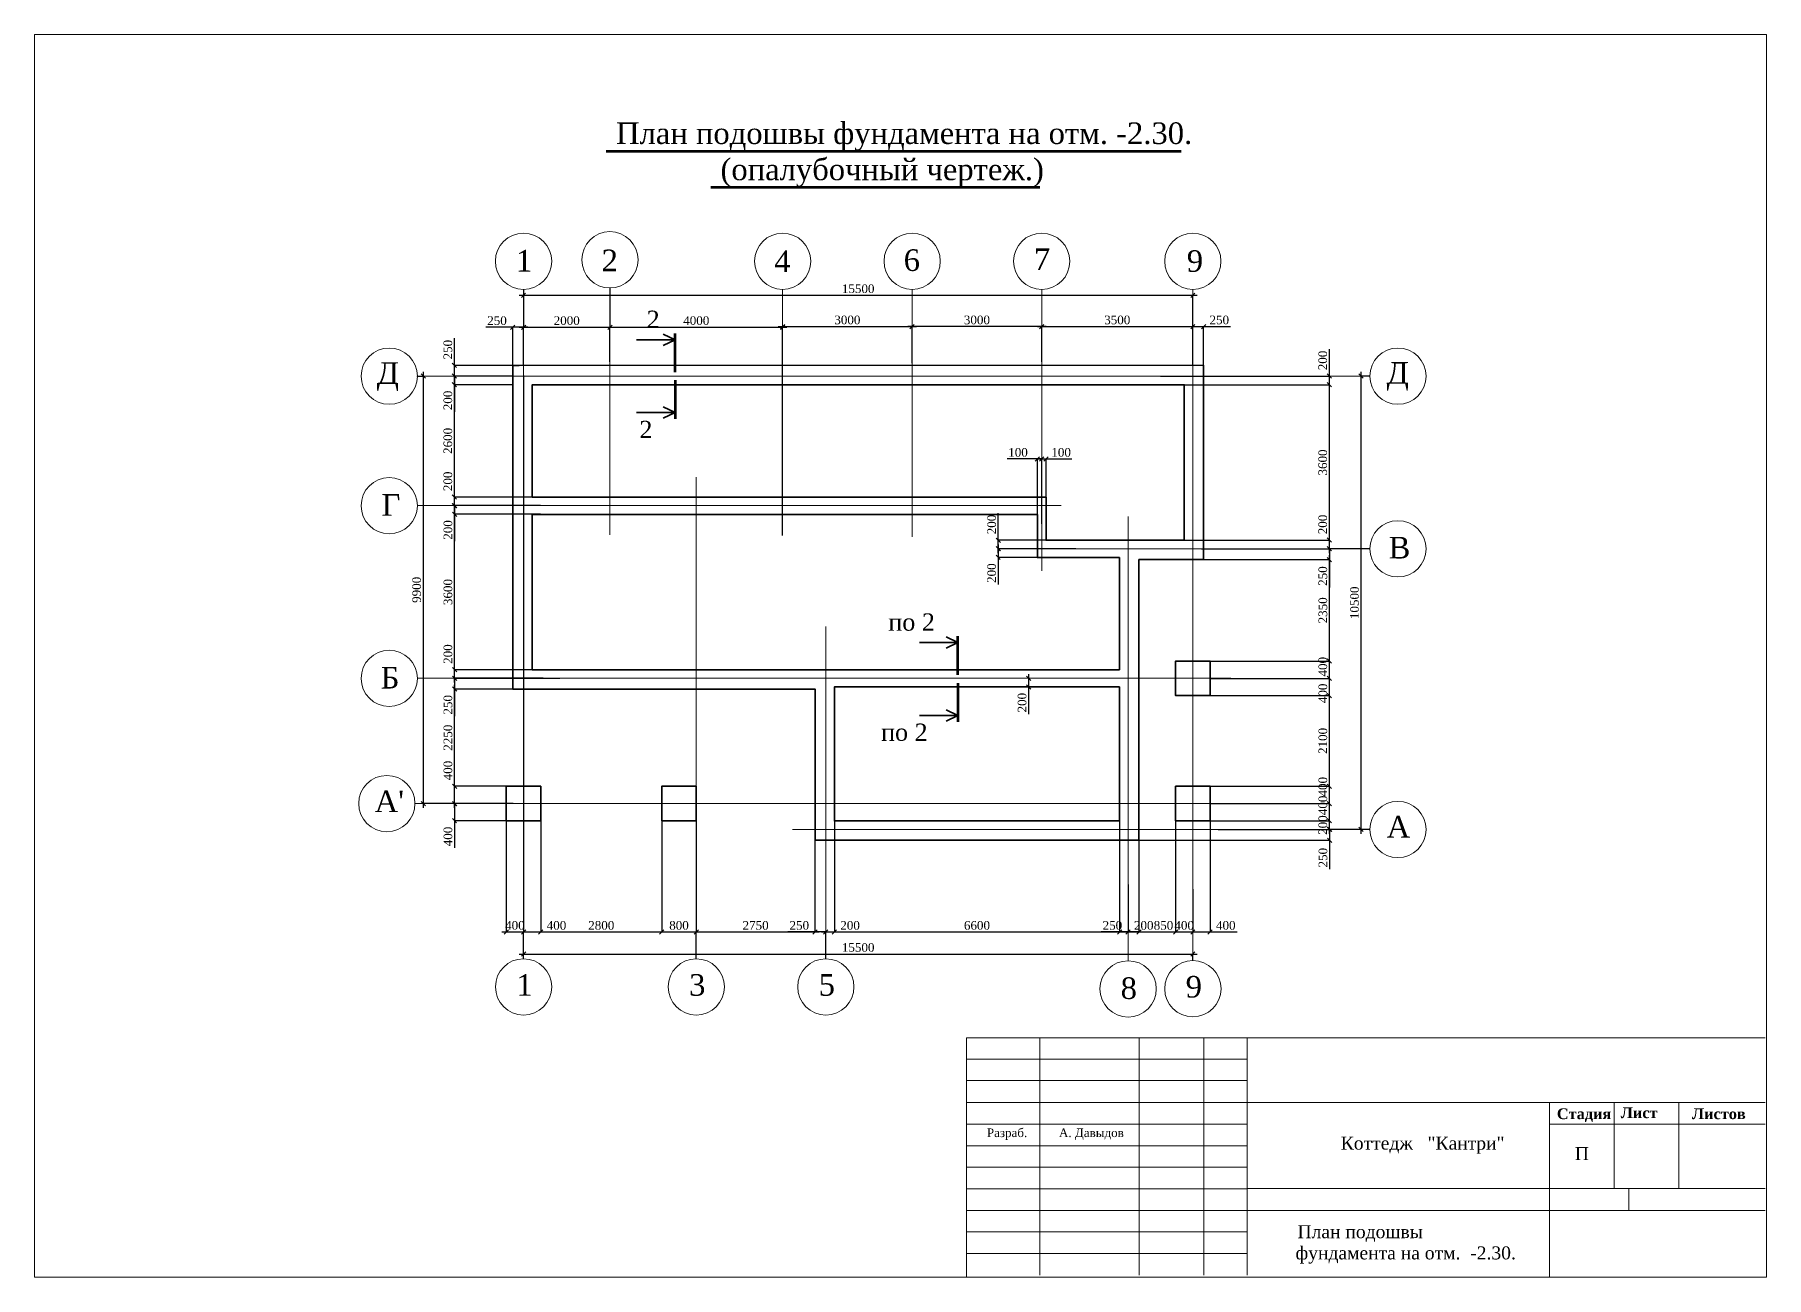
# Model space of a CAD drawing. Extents: x 1526320 to 3332998, y -546296 to 333165.
# Drawn here: x 1843094 to 1883197, y -431272 to -402487 of the extents above; entities that cross this region are included whole.
import ezdxf

# ---------------------------------------------------------------- set-up
doc = ezdxf.new("R2010")
doc.units = 0
doc.header["$LTSCALE"] = 500
doc.header["$MEASUREMENT"] = 0
doc.layers.get('0').update_dxf_attribs({"linetype": 'CONTINUOUS', "lineweight": 0})
doc.layers.add('Для печати', color=250, linetype='CONTINUOUS', lineweight=0)
doc.styles.add('NAKLON', font='TIMESBD.TTF', dxfattribs={"height": 500})
doc.styles.get("Standard").update_dxf_attribs({"font": 'TIMES.TTF', "height": 150})
doc.dimstyles.new('ISO-25', dxfattribs={"dimtxt": 300, "dimasz": 100, "dimexe": 0, "dimexo": 0, "dimgap": 50, "dimtad": 1, "dimdec": 0, "dimrnd": 10, "dimtxsty": 'Standard', "dimblk": 'OBLIQUE', "dimcen": 100, "dimdle": 100, "dimadec": 0, "dimazin": 0, "dimtfac": 1, "dimtdec": 0, "dimtmove": 0, "dimatfit": 3, "dimldrblk": 'OBLIQUE', "dimfxl": 0, "dimarcsym": 0})

msp = doc.modelspace()

# ---------------------------------------------------------------- texts
at = {"layer": 'Для печати', "color": 250, "linetype": 'Continuous', "lineweight": 50, "ltscale": 0.13}
for s, p in [('План подошвы фундамента на отм. -2.30.', (1856557.5, -405020.2)), ('(опалубочный чертеж.)', (1858977.3, -405858.3))]:
    msp.add_text(s, height=500, dxfattribs=at).set_placement(p)
at = {"layer": 'Для печати', "color": 250, "linetype": 'Continuous', "lineweight": 9}
for s, height, p in [('7', 500, (1866235.5, -407940.8)), ('1', 500, (1854239.2, -407974.1)), ('2', 500, (1856224, -407966.6)), ('4', 500, (1860220.9, -407985.5)), ('6', 500, (1863219.2, -407960.3)), ('9', 500, (1869775.2, -407980.7)), ('Д', 500, (1851015.7, -410577.7)), ('Г', 500, (1851126.5, -413630.3)), ('Б', 500, (1851108.4, -417633.3)), ("А'", 500, (1850967.2, -420496.1)), ('Коттедж   "Кантри"', 300, (1873340.7, -428312.2))]:
    msp.add_text(s, height=height, dxfattribs=at).set_placement(p)
at = {"layer": 'Для печати', "color": 250, "linetype": 'Continuous', "lineweight": 50}
for s, p in [('2', (1857266.8, -409280.5)), ('2', (1857098.5, -411832.3)), ('по 2', (1862863.8, -416293)), ('по 2', (1862695.5, -418844.7))]:
    msp.add_text(s, height=400, dxfattribs=at).set_placement(p)
at = {"layer": 'Для печати', "color": 250, "linetype": 'Continuous', "lineweight": 5}
for s, p in [('Д', (1874401.4, -410573.3)), ('В', (1874448.1, -414620.3)), ('А', (1874402.7, -421084.6))]:
    msp.add_text(s, height=500, dxfattribs=at).set_placement(p)
at = {"layer": 'Для печати', "color": 250, "linetype": 'Continuous', "lineweight": 0}
for s, p in [('1', (1854249.9, -424748.1)), ('3', (1858250.1, -424748.1)), ('5', (1861249.7, -424748.1)), ('9', (1869749.4, -424789.7)), ('8', (1868242.8, -424823.6))]:
    msp.add_text(s, height=500, dxfattribs=at).set_placement(p)
at = {"layer": 'Для печати', "color": 250, "linetype": 'Continuous', "lineweight": 15, "ltscale": 0.13, "style": 'NAKLON'}
for s, p in [('Стадия', (1878345.1, -427607)), ('Лист', (1879824.6, -427582.8)), ('Листов', (1881473.9, -427607))]:
    msp.add_text(s, height=250, dxfattribs=at).set_placement(p)
at = {"layer": 'Для печати', "color": 250, "linetype": 'Continuous', "lineweight": 15}
for s, height, p in [('Разраб.', 200, (1865144.4, -428022.3)), ('А. Давыдов', 200, (1866814.8, -428022.3)), ('П', 300, (1878761.2, -428555.7)), ('План подошвы ', 300, (1872338.3, -430363.9)), ('фундамента на отм.  -2.30.', 300, (1872293.3, -430855.2))]:
    msp.add_text(s, height=height, dxfattribs=at).set_placement(p)

# ---------------------------------------------------------------- blocks, each defined once
blk = doc.blocks.new('_Oblique')
at = {"color": 0, "linetype": 'ByBlock', "lineweight": -2}
blk.add_line((-0.5, -0.5), (0.5, 0.5), dxfattribs=at)
blk = doc.blocks.new('*D811')
at = {"layer": 'Для печати', "color": 0, "linetype": 'Continuous', "lineweight": -2, "ltscale": 0.13}
for p, q in [((1861165, -421147), (1861165, -423272)), ((1858315, -423272), (1861265, -423272)), ((1858415, -423891), (1858415, -423272))]:
    blk.add_line(p, q, dxfattribs=at)
at = {"layer": 'Для печати', "color": 0, "linetype": 'Continuous', "lineweight": -2, "ltscale": 0.13, "xscale": 100, "yscale": 100, "zscale": 100, "rotation": 180}
blk.add_blockref('_Oblique', (1858415, -423272), dxfattribs=at)
at = {"layer": 'Для печати', "color": 0, "linetype": 'Continuous', "lineweight": -2, "ltscale": 0.13, "xscale": 100, "yscale": 100, "zscale": 100}
blk.add_blockref('_Oblique', (1861165, -423272), dxfattribs=at)
at = {"layer": 'Для печати', "color": 0, "linetype": 'Continuous', "lineweight": 9, "ltscale": 0.13, "insert": (1859790, -423120), "char_height": 200, "attachment_point": 5}
blk.add_mtext('2750', dxfattribs=at)
blk = doc.blocks.new('*D812')
at = {"layer": 'Для печати', "color": 0, "linetype": 'Continuous', "lineweight": -2, "ltscale": 0.13}
for p, q in [((1856416, -408355), (1856416, -409264)), ((1856316, -409264), (1860516, -409264)), ((1860416, -414088), (1860416, -409264))]:
    blk.add_line(p, q, dxfattribs=at)
at = {"layer": 'Для печати', "color": 0, "linetype": 'Continuous', "lineweight": -2, "ltscale": 0.13, "xscale": 100, "yscale": 100, "zscale": 100, "rotation": 180}
blk.add_blockref('_Oblique', (1856416, -409264), dxfattribs=at)
at = {"layer": 'Для печати', "color": 0, "linetype": 'Continuous', "lineweight": -2, "ltscale": 0.13, "xscale": 100, "yscale": 100, "zscale": 100}
blk.add_blockref('_Oblique', (1860416, -409264), dxfattribs=at)
at = {"layer": 'Для печати', "color": 0, "linetype": 'Continuous', "lineweight": 9, "ltscale": 0.13, "insert": (1858416, -409112), "char_height": 200, "attachment_point": 5}
blk.add_mtext('4000', dxfattribs=at)
blk = doc.blocks.new('*D813')
at = {"layer": 'Для печати', "color": 0, "linetype": 'Continuous', "lineweight": -2, "ltscale": 0.13}
for p, q in [((1854316, -423783), (1870015, -423783)), ((1854416, -423891), (1854416, -423783)), ((1869915, -423933), (1869915, -423783))]:
    blk.add_line(p, q, dxfattribs=at)
at = {"layer": 'Для печати', "color": 0, "linetype": 'Continuous', "lineweight": -2, "ltscale": 0.13, "xscale": 100, "yscale": 100, "zscale": 100, "rotation": 180}
blk.add_blockref('_Oblique', (1854416, -423783), dxfattribs=at)
at = {"layer": 'Для печати', "color": 0, "linetype": 'Continuous', "lineweight": -2, "ltscale": 0.13, "xscale": 100, "yscale": 100, "zscale": 100}
blk.add_blockref('_Oblique', (1869915, -423783), dxfattribs=at)
at = {"layer": 'Для печати', "color": 0, "linetype": 'Continuous', "lineweight": 9, "ltscale": 0.13, "insert": (1862165, -423632), "char_height": 200, "attachment_point": 5}
blk.add_mtext('15500', dxfattribs=at)
blk = doc.blocks.new('*D814')
at = {"layer": 'Для печати', "color": 0, "linetype": 'Continuous', "lineweight": -2, "ltscale": 0.13}
for p, q in [((1854315, -408525), (1870015, -408525)), ((1854415, -408390), (1854415, -408525)), ((1869915, -410099), (1869915, -408525))]:
    blk.add_line(p, q, dxfattribs=at)
at = {"layer": 'Для печати', "color": 0, "linetype": 'Continuous', "lineweight": -2, "ltscale": 0.13, "xscale": 100, "yscale": 100, "zscale": 100, "rotation": 180}
blk.add_blockref('_Oblique', (1854415, -408525), dxfattribs=at)
at = {"layer": 'Для печати', "color": 0, "linetype": 'Continuous', "lineweight": -2, "ltscale": 0.13, "xscale": 100, "yscale": 100, "zscale": 100}
blk.add_blockref('_Oblique', (1869915, -408525), dxfattribs=at)
at = {"layer": 'Для печати', "color": 0, "linetype": 'Continuous', "lineweight": 9, "ltscale": 0.13, "insert": (1862165, -408374), "char_height": 200, "attachment_point": 5}
blk.add_mtext('15500', dxfattribs=at)
blk = doc.blocks.new('*D815')
at = {"layer": 'Для печати', "color": 0, "linetype": 'Continuous', "lineweight": -2, "ltscale": 0.13}
for p, q in [((1854416, -408390), (1854416, -409264)), ((1854316, -409264), (1856516, -409264)), ((1856416, -410064), (1856416, -409264))]:
    blk.add_line(p, q, dxfattribs=at)
at = {"layer": 'Для печати', "color": 0, "linetype": 'Continuous', "lineweight": -2, "ltscale": 0.13, "xscale": 100, "yscale": 100, "zscale": 100, "rotation": 180}
blk.add_blockref('_Oblique', (1854416, -409264), dxfattribs=at)
at = {"layer": 'Для печати', "color": 0, "linetype": 'Continuous', "lineweight": -2, "ltscale": 0.13, "xscale": 100, "yscale": 100, "zscale": 100}
blk.add_blockref('_Oblique', (1856416, -409264), dxfattribs=at)
at = {"layer": 'Для печати', "color": 0, "linetype": 'Continuous', "lineweight": 9, "ltscale": 0.13, "insert": (1855416, -409112), "char_height": 200, "attachment_point": 5}
blk.add_mtext('2000', dxfattribs=at)
blk = doc.blocks.new('*D816')
at = {"layer": 'Для печати', "color": 0, "linetype": 'Continuous', "lineweight": -2, "ltscale": 0.13}
for p, q in [((1854165, -409264), (1853539, -409264)), ((1854165, -410147), (1854165, -409264)), ((1854516, -409264), (1854165, -409264)), ((1854416, -410147), (1854416, -409264))]:
    blk.add_line(p, q, dxfattribs=at)
at = {"layer": 'Для печати', "color": 0, "linetype": 'Continuous', "lineweight": -2, "ltscale": 0.13, "xscale": 100, "yscale": 100, "zscale": 100, "rotation": 180}
blk.add_blockref('_Oblique', (1854165, -409264), dxfattribs=at)
at = {"layer": 'Для печати', "color": 0, "linetype": 'Continuous', "lineweight": -2, "ltscale": 0.13, "xscale": 100, "yscale": 100, "zscale": 100}
blk.add_blockref('_Oblique', (1854416, -409264), dxfattribs=at)
at = {"layer": 'Для печати', "color": 0, "linetype": 'Continuous', "lineweight": 9, "ltscale": 0.13, "insert": (1853802, -409113), "char_height": 200, "attachment_point": 5}
blk.add_mtext('250', dxfattribs=at)
blk = doc.blocks.new('*D817')
at = {"layer": 'Для печати', "color": 0, "linetype": 'Continuous', "lineweight": -2, "ltscale": 0.13}
for p, q in [((1852815, -410148), (1852815, -409521)), ((1854165, -410148), (1852815, -410148)), ((1852815, -410497), (1852815, -410148)), ((1853656, -410397), (1852815, -410397))]:
    blk.add_line(p, q, dxfattribs=at)
at = {"layer": 'Для печати', "color": 0, "linetype": 'Continuous', "lineweight": -2, "ltscale": 0.13, "xscale": 100, "yscale": 100, "zscale": 100}
for p, rotation in [((1852815, -410148), 90), ((1852815, -410397), 270)]:
    blk.add_blockref('_Oblique', p, dxfattribs=dict(at, rotation=rotation))
at = {"layer": 'Для печати', "color": 0, "linetype": 'Continuous', "lineweight": 9, "ltscale": 0.13, "insert": (1852664, -409784), "char_height": 200, "attachment_point": 5, "rotation": 90}
blk.add_mtext('250', dxfattribs=at)
blk = doc.blocks.new('*D818')
at = {"layer": 'Для печати', "color": 0, "linetype": 'Continuous', "lineweight": -2, "ltscale": 0.13}
for p, q in [((1854166, -410397), (1852815, -410397)), ((1852815, -410397), (1852815, -410697)), ((1854166, -410597), (1852815, -410597)), ((1852815, -410597), (1852815, -411224))]:
    blk.add_line(p, q, dxfattribs=at)
at = {"layer": 'Для печати', "color": 0, "linetype": 'Continuous', "lineweight": -2, "ltscale": 0.13, "xscale": 100, "yscale": 100, "zscale": 100}
for p, rotation in [((1852815, -410397), 90), ((1852815, -410597), 270)]:
    blk.add_blockref('_Oblique', p, dxfattribs=dict(at, rotation=rotation))
at = {"layer": 'Для печати', "color": 0, "linetype": 'Continuous', "lineweight": 9, "ltscale": 0.13, "insert": (1852664, -410960), "char_height": 200, "attachment_point": 5, "rotation": 90}
blk.add_mtext('200', dxfattribs=at)
blk = doc.blocks.new('*D819')
at = {"layer": 'Для печати', "color": 0, "linetype": 'Continuous', "lineweight": -2, "ltscale": 0.13}
for p, q in [((1852815, -413297), (1852815, -410497)), ((1854166, -410597), (1852815, -410597)), ((1854805, -413197), (1852815, -413197))]:
    blk.add_line(p, q, dxfattribs=at)
at = {"layer": 'Для печати', "color": 0, "linetype": 'Continuous', "lineweight": -2, "ltscale": 0.13, "xscale": 100, "yscale": 100, "zscale": 100}
for p, rotation in [((1852815, -410597), 90), ((1852815, -413197), 270)]:
    blk.add_blockref('_Oblique', p, dxfattribs=dict(at, rotation=rotation))
at = {"layer": 'Для печати', "color": 0, "linetype": 'Continuous', "lineweight": 9, "ltscale": 0.13, "insert": (1852664, -411897), "char_height": 200, "attachment_point": 5, "rotation": 90}
blk.add_mtext('2600', dxfattribs=at)
blk = doc.blocks.new('*D820')
at = {"layer": 'Для печати', "color": 0, "linetype": 'Continuous', "lineweight": -2, "ltscale": 0.13}
for p, q in [((1852815, -413197), (1852815, -412571)), ((1854805, -413197), (1852815, -413197)), ((1852815, -413497), (1852815, -413197)), ((1854805, -413397), (1852815, -413397))]:
    blk.add_line(p, q, dxfattribs=at)
at = {"layer": 'Для печати', "color": 0, "linetype": 'Continuous', "lineweight": -2, "ltscale": 0.13, "xscale": 100, "yscale": 100, "zscale": 100}
for p, rotation in [((1852815, -413197), 90), ((1852815, -413397), 270)]:
    blk.add_blockref('_Oblique', p, dxfattribs=dict(at, rotation=rotation))
at = {"layer": 'Для печати', "color": 0, "linetype": 'Continuous', "lineweight": 9, "ltscale": 0.13, "insert": (1852664, -412834), "char_height": 200, "attachment_point": 5, "rotation": 90}
blk.add_mtext('200', dxfattribs=at)
blk = doc.blocks.new('*D821')
at = {"layer": 'Для печати', "color": 0, "linetype": 'Continuous', "lineweight": -2, "ltscale": 0.13}
for p, q in [((1853667, -413397), (1852818, -413397)), ((1852818, -413397), (1852818, -413697)), ((1854805, -413597), (1852818, -413597)), ((1852818, -413597), (1852818, -414223))]:
    blk.add_line(p, q, dxfattribs=at)
at = {"layer": 'Для печати', "color": 0, "linetype": 'Continuous', "lineweight": -2, "ltscale": 0.13, "xscale": 100, "yscale": 100, "zscale": 100}
for p, rotation in [((1852818, -413397), 90), ((1852818, -413597), 270)]:
    blk.add_blockref('_Oblique', p, dxfattribs=dict(at, rotation=rotation))
at = {"layer": 'Для печати', "color": 0, "linetype": 'Continuous', "lineweight": 9, "ltscale": 0.13, "insert": (1852666, -413960), "char_height": 200, "attachment_point": 5, "rotation": 90}
blk.add_mtext('200', dxfattribs=at)
blk = doc.blocks.new('*D822')
at = {"layer": 'Для печати', "color": 0, "linetype": 'Continuous', "lineweight": -2, "ltscale": 0.13}
for p, q in [((1852818, -417298), (1852818, -413497)), ((1854805, -413597), (1852818, -413597)), ((1854873, -417198), (1852818, -417198))]:
    blk.add_line(p, q, dxfattribs=at)
at = {"layer": 'Для печати', "color": 0, "linetype": 'Continuous', "lineweight": -2, "ltscale": 0.13, "xscale": 100, "yscale": 100, "zscale": 100}
for p, rotation in [((1852818, -413597), 90), ((1852818, -417198), 270)]:
    blk.add_blockref('_Oblique', p, dxfattribs=dict(at, rotation=rotation))
at = {"layer": 'Для печати', "color": 0, "linetype": 'Continuous', "lineweight": 9, "ltscale": 0.13, "insert": (1852666, -415398), "char_height": 200, "attachment_point": 5, "rotation": 90}
blk.add_mtext('3600', dxfattribs=at)
blk = doc.blocks.new('*D823')
at = {"layer": 'Для печати', "color": 0, "linetype": 'Continuous', "lineweight": -2, "ltscale": 0.13}
for p, q in [((1852818, -417198), (1852818, -416572)), ((1854873, -417198), (1852818, -417198)), ((1852818, -417496), (1852818, -417198)), ((1854873, -417396), (1852818, -417396))]:
    blk.add_line(p, q, dxfattribs=at)
at = {"layer": 'Для печати', "color": 0, "linetype": 'Continuous', "lineweight": -2, "ltscale": 0.13, "xscale": 100, "yscale": 100, "zscale": 100}
for p, rotation in [((1852818, -417198), 90), ((1852818, -417396), 270)]:
    blk.add_blockref('_Oblique', p, dxfattribs=dict(at, rotation=rotation))
at = {"layer": 'Для печати', "color": 0, "linetype": 'Continuous', "lineweight": 9, "ltscale": 0.13, "insert": (1852666, -416835), "char_height": 200, "attachment_point": 5, "rotation": 90}
blk.add_mtext('200', dxfattribs=at)
blk = doc.blocks.new('*D824')
at = {"layer": 'Для печати', "color": 0, "linetype": 'Continuous', "lineweight": -2, "ltscale": 0.13}
for p, q in [((1855260, -417397), (1852818, -417397)), ((1852818, -417397), (1852818, -417747)), ((1855260, -417647), (1852818, -417647)), ((1852818, -417647), (1852818, -418273))]:
    blk.add_line(p, q, dxfattribs=at)
at = {"layer": 'Для печати', "color": 0, "linetype": 'Continuous', "lineweight": -2, "ltscale": 0.13, "xscale": 100, "yscale": 100, "zscale": 100}
for p, rotation in [((1852818, -417397), 90), ((1852818, -417647), 270)]:
    blk.add_blockref('_Oblique', p, dxfattribs=dict(at, rotation=rotation))
at = {"layer": 'Для печати', "color": 0, "linetype": 'Continuous', "lineweight": 9, "ltscale": 0.13, "insert": (1852666, -418010), "char_height": 200, "attachment_point": 5, "rotation": 90}
blk.add_mtext('250', dxfattribs=at)
blk = doc.blocks.new('*D825')
at = {"layer": 'Для печати', "color": 0, "linetype": 'Continuous', "lineweight": -2, "ltscale": 0.13}
for p, q in [((1852818, -419997), (1852818, -417547)), ((1855260, -417647), (1852818, -417647)), ((1854178, -419897), (1852818, -419897))]:
    blk.add_line(p, q, dxfattribs=at)
at = {"layer": 'Для печати', "color": 0, "linetype": 'Continuous', "lineweight": -2, "ltscale": 0.13, "xscale": 100, "yscale": 100, "zscale": 100}
for p, rotation in [((1852818, -417647), 90), ((1852818, -419897), 270)]:
    blk.add_blockref('_Oblique', p, dxfattribs=dict(at, rotation=rotation))
at = {"layer": 'Для печати', "color": 0, "linetype": 'Continuous', "lineweight": 9, "ltscale": 0.13, "insert": (1852666, -418772), "char_height": 200, "attachment_point": 5, "rotation": 90}
blk.add_mtext('2250', dxfattribs=at)
blk = doc.blocks.new('*D826')
at = {"layer": 'Для печати', "color": 0, "linetype": 'Continuous', "lineweight": -2, "ltscale": 0.13}
for p, q in [((1852818, -419897), (1852818, -419269)), ((1854178, -419897), (1852818, -419897)), ((1852818, -420397), (1852818, -419897)), ((1854179, -420297), (1852818, -420297))]:
    blk.add_line(p, q, dxfattribs=at)
at = {"layer": 'Для печати', "color": 0, "linetype": 'Continuous', "lineweight": -2, "ltscale": 0.13, "xscale": 100, "yscale": 100, "zscale": 100}
for p, rotation in [((1852818, -419897), 90), ((1852818, -420297), 270)]:
    blk.add_blockref('_Oblique', p, dxfattribs=dict(at, rotation=rotation))
at = {"layer": 'Для печати', "color": 0, "linetype": 'Continuous', "lineweight": 9, "ltscale": 0.13, "insert": (1852666, -419533), "char_height": 200, "attachment_point": 5, "rotation": 90}
blk.add_mtext('400', dxfattribs=at)
blk = doc.blocks.new('*D827')
at = {"layer": 'Для печати', "color": 0, "linetype": 'Continuous', "lineweight": -2, "ltscale": 0.13}
for p, q in [((1854178, -420297), (1852817, -420297)), ((1852817, -420297), (1852817, -420797)), ((1854179, -420697), (1852817, -420697)), ((1852817, -420697), (1852817, -421324))]:
    blk.add_line(p, q, dxfattribs=at)
at = {"layer": 'Для печати', "color": 0, "linetype": 'Continuous', "lineweight": -2, "ltscale": 0.13, "xscale": 100, "yscale": 100, "zscale": 100}
for p, rotation in [((1852817, -420297), 90), ((1852817, -420697), 270)]:
    blk.add_blockref('_Oblique', p, dxfattribs=dict(at, rotation=rotation))
at = {"layer": 'Для печати', "color": 0, "linetype": 'Continuous', "lineweight": 9, "ltscale": 0.13, "insert": (1852666, -421060), "char_height": 200, "attachment_point": 5, "rotation": 90}
blk.add_mtext('400', dxfattribs=at)
blk = doc.blocks.new('*D828')
at = {"layer": 'Для печати', "color": 0, "linetype": 'Continuous', "lineweight": -2, "ltscale": 0.13}
for p, q in [((1857616, -420697), (1857616, -423272)), ((1858415, -420697), (1858415, -423272)), ((1857516, -423272), (1858515, -423272))]:
    blk.add_line(p, q, dxfattribs=at)
at = {"layer": 'Для печати', "color": 0, "linetype": 'Continuous', "lineweight": -2, "ltscale": 0.13, "xscale": 100, "yscale": 100, "zscale": 100, "rotation": 180}
blk.add_blockref('_Oblique', (1857616, -423272), dxfattribs=at)
at = {"layer": 'Для печати', "color": 0, "linetype": 'Continuous', "lineweight": -2, "ltscale": 0.13, "xscale": 100, "yscale": 100, "zscale": 100}
blk.add_blockref('_Oblique', (1858415, -423272), dxfattribs=at)
at = {"layer": 'Для печати', "color": 0, "linetype": 'Continuous', "lineweight": 9, "ltscale": 0.13, "insert": (1858016, -423120), "char_height": 200, "attachment_point": 5}
blk.add_mtext('800', dxfattribs=at)
blk = doc.blocks.new('*D829')
at = {"layer": 'Для печати', "color": 0, "linetype": 'Continuous', "lineweight": -2, "ltscale": 0.13}
for p, q in [((1854815, -420697), (1854815, -423272)), ((1857616, -420697), (1857616, -423272)), ((1854715, -423272), (1857716, -423272))]:
    blk.add_line(p, q, dxfattribs=at)
at = {"layer": 'Для печати', "color": 0, "linetype": 'Continuous', "lineweight": -2, "ltscale": 0.13, "xscale": 100, "yscale": 100, "zscale": 100, "rotation": 180}
blk.add_blockref('_Oblique', (1854815, -423272), dxfattribs=at)
at = {"layer": 'Для печати', "color": 0, "linetype": 'Continuous', "lineweight": -2, "ltscale": 0.13, "xscale": 100, "yscale": 100, "zscale": 100}
blk.add_blockref('_Oblique', (1857616, -423272), dxfattribs=at)
at = {"layer": 'Для печати', "color": 0, "linetype": 'Continuous', "lineweight": 9, "ltscale": 0.13, "insert": (1856216, -423120), "char_height": 200, "attachment_point": 5}
blk.add_mtext('2800', dxfattribs=at)
blk = doc.blocks.new('*D830')
at = {"layer": 'Для печати', "color": 0, "linetype": 'Continuous', "lineweight": -2, "ltscale": 0.13}
for p, q in [((1854815, -420697), (1854815, -423272)), ((1854316, -423272), (1854815, -423272)), ((1854416, -423891), (1854416, -423272)), ((1854815, -423272), (1855443, -423272))]:
    blk.add_line(p, q, dxfattribs=at)
at = {"layer": 'Для печати', "color": 0, "linetype": 'Continuous', "lineweight": -2, "ltscale": 0.13, "xscale": 100, "yscale": 100, "zscale": 100, "rotation": 180}
blk.add_blockref('_Oblique', (1854416, -423272), dxfattribs=at)
at = {"layer": 'Для печати', "color": 0, "linetype": 'Continuous', "lineweight": -2, "ltscale": 0.13, "xscale": 100, "yscale": 100, "zscale": 100}
blk.add_blockref('_Oblique', (1854815, -423272), dxfattribs=at)
at = {"layer": 'Для печати', "color": 0, "linetype": 'Continuous', "lineweight": 9, "ltscale": 0.13, "insert": (1855179, -423120), "char_height": 200, "attachment_point": 5}
blk.add_mtext('400', dxfattribs=at)
blk = doc.blocks.new('*D831')
at = {"layer": 'Для печати', "color": 0, "linetype": 'Continuous', "lineweight": -2, "ltscale": 0.13}
for p, q in [((1854416, -410381), (1854416, -423272)), ((1854016, -420697), (1854016, -423272)), ((1853916, -423272), (1854516, -423272))]:
    blk.add_line(p, q, dxfattribs=at)
at = {"layer": 'Для печати', "color": 0, "linetype": 'Continuous', "lineweight": -2, "ltscale": 0.13, "xscale": 100, "yscale": 100, "zscale": 100, "rotation": 180}
blk.add_blockref('_Oblique', (1854016, -423272), dxfattribs=at)
at = {"layer": 'Для печати', "color": 0, "linetype": 'Continuous', "lineweight": -2, "ltscale": 0.13, "xscale": 100, "yscale": 100, "zscale": 100}
blk.add_blockref('_Oblique', (1854416, -423272), dxfattribs=at)
at = {"layer": 'Для печати', "color": 0, "linetype": 'Continuous', "lineweight": 9, "ltscale": 0.13, "insert": (1854216, -423120), "char_height": 200, "attachment_point": 5}
blk.add_mtext('400', dxfattribs=at)
blk = doc.blocks.new('*D832')
at = {"layer": 'Для печати', "color": 0, "linetype": 'Continuous', "lineweight": -2, "ltscale": 0.13}
for p, q in [((1851958, -410397), (1852093, -410397)), ((1852093, -410297), (1852093, -420397)), ((1853584, -420297), (1852093, -420297))]:
    blk.add_line(p, q, dxfattribs=at)
at = {"layer": 'Для печати', "color": 0, "linetype": 'Continuous', "lineweight": -2, "ltscale": 0.13, "xscale": 100, "yscale": 100, "zscale": 100}
for p, rotation in [((1852093, -410397), 90), ((1852093, -420297), 270)]:
    blk.add_blockref('_Oblique', p, dxfattribs=dict(at, rotation=rotation))
at = {"layer": 'Для печати', "color": 0, "linetype": 'Continuous', "lineweight": 9, "ltscale": 0.13, "insert": (1851941, -415347), "char_height": 200, "attachment_point": 5, "rotation": 90}
blk.add_mtext('9900', dxfattribs=at)
blk = doc.blocks.new('*D833')
at = {"layer": 'Для печати', "color": 0, "linetype": 'Continuous', "lineweight": -2, "ltscale": 0.13}
for p, q in [((1873076, -410397), (1873076, -409771)), ((1869168, -410397), (1873076, -410397)), ((1869168, -410598), (1873076, -410598)), ((1873076, -410698), (1873076, -410397))]:
    blk.add_line(p, q, dxfattribs=at)
at = {"layer": 'Для печати', "color": 0, "linetype": 'Continuous', "lineweight": -2, "ltscale": 0.13, "xscale": 100, "yscale": 100, "zscale": 100}
for p, rotation in [((1873076, -410397), 90), ((1873076, -410598), 270)]:
    blk.add_blockref('_Oblique', p, dxfattribs=dict(at, rotation=rotation))
at = {"layer": 'Для печати', "color": 0, "linetype": 'Continuous', "lineweight": 9, "ltscale": 0.13, "insert": (1872924, -410034), "char_height": 200, "attachment_point": 5, "rotation": 90}
blk.add_mtext('200', dxfattribs=at)
blk = doc.blocks.new('*D834')
at = {"layer": 'Для печати', "color": 0, "linetype": 'Continuous', "lineweight": -2, "ltscale": 0.13}
for p, q in [((1869168, -410598), (1873076, -410598)), ((1873076, -414296), (1873076, -410498)), ((1869457, -414196), (1873076, -414196))]:
    blk.add_line(p, q, dxfattribs=at)
at = {"layer": 'Для печати', "color": 0, "linetype": 'Continuous', "lineweight": -2, "ltscale": 0.13, "xscale": 100, "yscale": 100, "zscale": 100}
for p, rotation in [((1873076, -410598), 90), ((1873076, -414196), 270)]:
    blk.add_blockref('_Oblique', p, dxfattribs=dict(at, rotation=rotation))
at = {"layer": 'Для печати', "color": 0, "linetype": 'Continuous', "lineweight": 9, "ltscale": 0.13, "insert": (1872924, -412397), "char_height": 200, "attachment_point": 5, "rotation": 90}
blk.add_mtext('3600', dxfattribs=at)
blk = doc.blocks.new('*D835')
at = {"layer": 'Для печати', "color": 0, "linetype": 'Continuous', "lineweight": -2, "ltscale": 0.13}
for p, q in [((1873076, -414196), (1873076, -413570)), ((1869457, -414196), (1873076, -414196)), ((1873076, -414497), (1873076, -414196)), ((1874013, -414397), (1873076, -414397))]:
    blk.add_line(p, q, dxfattribs=at)
at = {"layer": 'Для печати', "color": 0, "linetype": 'Continuous', "lineweight": -2, "ltscale": 0.13, "xscale": 100, "yscale": 100, "zscale": 100}
for p, rotation in [((1873076, -414196), 90), ((1873076, -414397), 270)]:
    blk.add_blockref('_Oblique', p, dxfattribs=dict(at, rotation=rotation))
at = {"layer": 'Для печати', "color": 0, "linetype": 'Continuous', "lineweight": 9, "ltscale": 0.13, "insert": (1872924, -413833), "char_height": 200, "attachment_point": 5, "rotation": 90}
blk.add_mtext('200', dxfattribs=at)
blk = doc.blocks.new('*D836')
at = {"layer": 'Для печати', "color": 0, "linetype": 'Continuous', "lineweight": -2, "ltscale": 0.13}
for p, q in [((1865408, -414197), (1865408, -413571)), ((1867205, -414197), (1865408, -414197)), ((1865408, -414497), (1865408, -414197)), ((1867205, -414397), (1865408, -414397))]:
    blk.add_line(p, q, dxfattribs=at)
at = {"layer": 'Для печати', "color": 0, "linetype": 'Continuous', "lineweight": -2, "ltscale": 0.13, "xscale": 100, "yscale": 100, "zscale": 100}
for p, rotation in [((1865408, -414197), 90), ((1865408, -414397), 270)]:
    blk.add_blockref('_Oblique', p, dxfattribs=dict(at, rotation=rotation))
at = {"layer": 'Для печати', "color": 0, "linetype": 'Continuous', "lineweight": 9, "ltscale": 0.13, "insert": (1865257, -413834), "char_height": 200, "attachment_point": 5, "rotation": 90}
blk.add_mtext('200', dxfattribs=at)
blk = doc.blocks.new('*D837')
at = {"layer": 'Для печати', "color": 0, "linetype": 'Continuous', "lineweight": -2, "ltscale": 0.13}
for p, q in [((1868217, -420415), (1868217, -423272)), ((1868415, -422175), (1868415, -423272)), ((1868117, -423272), (1868415, -423272)), ((1868415, -423272), (1869041, -423272))]:
    blk.add_line(p, q, dxfattribs=at)
at = {"layer": 'Для печати', "color": 0, "linetype": 'Continuous', "lineweight": -2, "ltscale": 0.13, "xscale": 100, "yscale": 100, "zscale": 100, "rotation": 180}
blk.add_blockref('_Oblique', (1868217, -423272), dxfattribs=at)
at = {"layer": 'Для печати', "color": 0, "linetype": 'Continuous', "lineweight": -2, "ltscale": 0.13, "xscale": 100, "yscale": 100, "zscale": 100}
blk.add_blockref('_Oblique', (1868415, -423272), dxfattribs=at)
at = {"layer": 'Для печати', "color": 0, "linetype": 'Continuous', "lineweight": 9, "ltscale": 0.13, "insert": (1868778, -423120), "char_height": 200, "attachment_point": 5}
blk.add_mtext('200', dxfattribs=at)
blk = doc.blocks.new('*D838')
at = {"layer": 'Для печати', "color": 0, "linetype": 'Continuous', "lineweight": -2, "ltscale": 0.13}
for p, q in [((1861615, -420519), (1861615, -423272)), ((1868217, -420415), (1868217, -423272)), ((1861515, -423272), (1868317, -423272))]:
    blk.add_line(p, q, dxfattribs=at)
at = {"layer": 'Для печати', "color": 0, "linetype": 'Continuous', "lineweight": -2, "ltscale": 0.13, "xscale": 100, "yscale": 100, "zscale": 100, "rotation": 180}
blk.add_blockref('_Oblique', (1861615, -423272), dxfattribs=at)
at = {"layer": 'Для печати', "color": 0, "linetype": 'Continuous', "lineweight": -2, "ltscale": 0.13, "xscale": 100, "yscale": 100, "zscale": 100}
blk.add_blockref('_Oblique', (1868217, -423272), dxfattribs=at)
at = {"layer": 'Для печати', "color": 0, "linetype": 'Continuous', "lineweight": 9, "ltscale": 0.13, "insert": (1864916, -423120), "char_height": 200, "attachment_point": 5}
blk.add_mtext('6600', dxfattribs=at)
blk = doc.blocks.new('*D839')
at = {"layer": 'Для печати', "color": 0, "linetype": 'Continuous', "lineweight": -2, "ltscale": 0.13}
for p, q in [((1861615, -420519), (1861615, -423272)), ((1861315, -423272), (1861615, -423272)), ((1861415, -423891), (1861415, -423272)), ((1861615, -423272), (1862241, -423272))]:
    blk.add_line(p, q, dxfattribs=at)
at = {"layer": 'Для печати', "color": 0, "linetype": 'Continuous', "lineweight": -2, "ltscale": 0.13, "xscale": 100, "yscale": 100, "zscale": 100, "rotation": 180}
blk.add_blockref('_Oblique', (1861415, -423272), dxfattribs=at)
at = {"layer": 'Для печати', "color": 0, "linetype": 'Continuous', "lineweight": -2, "ltscale": 0.13, "xscale": 100, "yscale": 100, "zscale": 100}
blk.add_blockref('_Oblique', (1861615, -423272), dxfattribs=at)
at = {"layer": 'Для печати', "color": 0, "linetype": 'Continuous', "lineweight": 9, "ltscale": 0.13, "insert": (1861978, -423120), "char_height": 200, "attachment_point": 5}
blk.add_mtext('200', dxfattribs=at)
blk = doc.blocks.new('*D840')
at = {"layer": 'Для печати', "color": 0, "linetype": 'Continuous', "lineweight": -2, "ltscale": 0.13}
for p, q in [((1866315, -412316), (1866516, -412316)), ((1866415, -413821), (1866415, -412316)), ((1866516, -413821), (1866516, -412316)), ((1866516, -412316), (1867114, -412316))]:
    blk.add_line(p, q, dxfattribs=at)
at = {"layer": 'Для печати', "color": 0, "linetype": 'Continuous', "lineweight": -2, "ltscale": 0.13, "xscale": 100, "yscale": 100, "zscale": 100, "rotation": 180}
blk.add_blockref('_Oblique', (1866415, -412316), dxfattribs=at)
at = {"layer": 'Для печати', "color": 0, "linetype": 'Continuous', "lineweight": -2, "ltscale": 0.13, "xscale": 100, "yscale": 100, "zscale": 100}
blk.add_blockref('_Oblique', (1866516, -412316), dxfattribs=at)
at = {"layer": 'Для печати', "color": 0, "linetype": 'Continuous', "lineweight": 9, "ltscale": 0.13, "insert": (1866865, -412164), "char_height": 200, "attachment_point": 5}
blk.add_mtext('100', dxfattribs=at)
blk = doc.blocks.new('*D841')
at = {"layer": 'Для печати', "color": 0, "linetype": 'Continuous', "lineweight": -2, "ltscale": 0.13}
for p, q in [((1866316, -412316), (1865618, -412316)), ((1866316, -413821), (1866316, -412316)), ((1866415, -412316), (1866316, -412316)), ((1866415, -413821), (1866415, -412316)), ((1866415, -412316), (1866515, -412316))]:
    blk.add_line(p, q, dxfattribs=at)
at = {"layer": 'Для печати', "color": 0, "linetype": 'Continuous', "lineweight": -2, "ltscale": 0.13, "xscale": 100, "yscale": 100, "zscale": 100}
blk.add_blockref('_Oblique', (1866316, -412316), dxfattribs=at)
at = {"layer": 'Для печати', "color": 0, "linetype": 'Continuous', "lineweight": -2, "ltscale": 0.13, "xscale": 100, "yscale": 100, "zscale": 100, "rotation": 180}
blk.add_blockref('_Oblique', (1866415, -412316), dxfattribs=at)
at = {"layer": 'Для печати', "color": 0, "linetype": 'Continuous', "lineweight": 9, "ltscale": 0.13, "insert": (1865867, -412164), "char_height": 200, "attachment_point": 5}
blk.add_mtext('100', dxfattribs=at)
blk = doc.blocks.new('*D842')
at = {"layer": 'Для печати', "color": 0, "linetype": 'Continuous', "lineweight": -2, "ltscale": 0.13}
for p, q in [((1865407, -414297), (1865407, -414597)), ((1866901, -414397), (1865407, -414397)), ((1866901, -414597), (1865407, -414597)), ((1865407, -414597), (1865407, -415223))]:
    blk.add_line(p, q, dxfattribs=at)
at = {"layer": 'Для печати', "color": 0, "linetype": 'Continuous', "lineweight": -2, "ltscale": 0.13, "xscale": 100, "yscale": 100, "zscale": 100}
for p, rotation in [((1865407, -414397), 90), ((1865407, -414597), 270)]:
    blk.add_blockref('_Oblique', p, dxfattribs=dict(at, rotation=rotation))
at = {"layer": 'Для печати', "color": 0, "linetype": 'Continuous', "lineweight": 9, "ltscale": 0.13, "insert": (1865256, -414960), "char_height": 200, "attachment_point": 5, "rotation": 90}
blk.add_mtext('200', dxfattribs=at)
blk = doc.blocks.new('*D843')
at = {"layer": 'Для печати', "color": 0, "linetype": 'Continuous', "lineweight": -2, "ltscale": 0.13}
for p, q in [((1866112, -417297), (1866112, -417597)), ((1866121, -417397), (1866112, -417397)), ((1866121, -417597), (1866112, -417597)), ((1866112, -417597), (1866112, -418223))]:
    blk.add_line(p, q, dxfattribs=at)
at = {"layer": 'Для печати', "color": 0, "linetype": 'Continuous', "lineweight": -2, "ltscale": 0.13, "xscale": 100, "yscale": 100, "zscale": 100}
for p, rotation in [((1866112, -417397), 90), ((1866112, -417597), 270)]:
    blk.add_blockref('_Oblique', p, dxfattribs=dict(at, rotation=rotation))
at = {"layer": 'Для печати', "color": 0, "linetype": 'Continuous', "lineweight": 9, "ltscale": 0.13, "insert": (1865961, -417960), "char_height": 200, "attachment_point": 5, "rotation": 90}
blk.add_mtext('200', dxfattribs=at)
blk = doc.blocks.new('*D844')
at = {"layer": 'Для печати', "color": 0, "linetype": 'Continuous', "lineweight": -2, "ltscale": 0.13}
for p, q in [((1869815, -409249), (1870165, -409249)), ((1869915, -410147), (1869915, -409249)), ((1870165, -410147), (1870165, -409249)), ((1870165, -409249), (1870791, -409249))]:
    blk.add_line(p, q, dxfattribs=at)
at = {"layer": 'Для печати', "color": 0, "linetype": 'Continuous', "lineweight": -2, "ltscale": 0.13, "xscale": 100, "yscale": 100, "zscale": 100, "rotation": 180}
blk.add_blockref('_Oblique', (1869915, -409249), dxfattribs=at)
at = {"layer": 'Для печати', "color": 0, "linetype": 'Continuous', "lineweight": -2, "ltscale": 0.13, "xscale": 100, "yscale": 100, "zscale": 100}
blk.add_blockref('_Oblique', (1870165, -409249), dxfattribs=at)
at = {"layer": 'Для печати', "color": 0, "linetype": 'Continuous', "lineweight": 9, "ltscale": 0.13, "insert": (1870528, -409097), "char_height": 200, "attachment_point": 5}
blk.add_mtext('250', dxfattribs=at)
blk = doc.blocks.new('*D845')
at = {"layer": 'Для печати', "color": 0, "linetype": 'Continuous', "lineweight": -2, "ltscale": 0.13}
for p, q in [((1870315, -420697), (1870315, -423272)), ((1869915, -422282), (1869915, -423272)), ((1869815, -423272), (1870315, -423272)), ((1870315, -423272), (1870942, -423272))]:
    blk.add_line(p, q, dxfattribs=at)
at = {"layer": 'Для печати', "color": 0, "linetype": 'Continuous', "lineweight": -2, "ltscale": 0.13, "xscale": 100, "yscale": 100, "zscale": 100, "rotation": 180}
blk.add_blockref('_Oblique', (1869915, -423272), dxfattribs=at)
at = {"layer": 'Для печати', "color": 0, "linetype": 'Continuous', "lineweight": -2, "ltscale": 0.13, "xscale": 100, "yscale": 100, "zscale": 100}
blk.add_blockref('_Oblique', (1870315, -423272), dxfattribs=at)
at = {"layer": 'Для печати', "color": 0, "linetype": 'Continuous', "lineweight": 9, "ltscale": 0.13, "insert": (1870678, -423120), "char_height": 200, "attachment_point": 5}
blk.add_mtext('400', dxfattribs=at)
blk = doc.blocks.new('*D846')
at = {"layer": 'Для печати', "color": 0, "linetype": 'Continuous', "lineweight": -2, "ltscale": 0.13}
for p, q in [((1869515, -420697), (1869515, -423272)), ((1869915, -422282), (1869915, -423272)), ((1869415, -423272), (1870015, -423272))]:
    blk.add_line(p, q, dxfattribs=at)
at = {"layer": 'Для печати', "color": 0, "linetype": 'Continuous', "lineweight": -2, "ltscale": 0.13, "xscale": 100, "yscale": 100, "zscale": 100, "rotation": 180}
blk.add_blockref('_Oblique', (1869515, -423272), dxfattribs=at)
at = {"layer": 'Для печати', "color": 0, "linetype": 'Continuous', "lineweight": -2, "ltscale": 0.13, "xscale": 100, "yscale": 100, "zscale": 100}
blk.add_blockref('_Oblique', (1869915, -423272), dxfattribs=at)
at = {"layer": 'Для печати', "color": 0, "linetype": 'Continuous', "lineweight": 9, "ltscale": 0.13, "insert": (1869715, -423120), "char_height": 200, "attachment_point": 5}
blk.add_mtext('400', dxfattribs=at)
blk = doc.blocks.new('*D847')
at = {"layer": 'Для печати', "color": 0, "linetype": 'Continuous', "lineweight": -2, "ltscale": 0.13}
for p, q in [((1868665, -414646), (1868665, -423272)), ((1869515, -420697), (1869515, -423272)), ((1868565, -423272), (1869615, -423272))]:
    blk.add_line(p, q, dxfattribs=at)
at = {"layer": 'Для печати', "color": 0, "linetype": 'Continuous', "lineweight": -2, "ltscale": 0.13, "xscale": 100, "yscale": 100, "zscale": 100, "rotation": 180}
blk.add_blockref('_Oblique', (1868665, -423272), dxfattribs=at)
at = {"layer": 'Для печати', "color": 0, "linetype": 'Continuous', "lineweight": -2, "ltscale": 0.13, "xscale": 100, "yscale": 100, "zscale": 100}
blk.add_blockref('_Oblique', (1869515, -423272), dxfattribs=at)
at = {"layer": 'Для печати', "color": 0, "linetype": 'Continuous', "lineweight": 9, "ltscale": 0.13, "insert": (1869235, -423120), "char_height": 200, "attachment_point": 5}
blk.add_mtext('850', dxfattribs=at)
blk = doc.blocks.new('*D848')
at = {"layer": 'Для печати', "color": 0, "linetype": 'Continuous', "lineweight": -2, "ltscale": 0.13}
for p, q in [((1868665, -414646), (1868665, -423272)), ((1868415, -422175), (1868415, -423272)), ((1868415, -423272), (1867789, -423272)), ((1868665, -423272), (1868315, -423272))]:
    blk.add_line(p, q, dxfattribs=at)
at = {"layer": 'Для печати', "color": 0, "linetype": 'Continuous', "lineweight": -2, "ltscale": 0.13, "xscale": 100, "yscale": 100, "zscale": 100, "rotation": 180}
blk.add_blockref('_Oblique', (1868415, -423272), dxfattribs=at)
at = {"layer": 'Для печати', "color": 0, "linetype": 'Continuous', "lineweight": -2, "ltscale": 0.13, "xscale": 100, "yscale": 100, "zscale": 100}
blk.add_blockref('_Oblique', (1868665, -423272), dxfattribs=at)
at = {"layer": 'Для печати', "color": 0, "linetype": 'Continuous', "lineweight": 9, "ltscale": 0.13, "insert": (1868052, -423120), "char_height": 200, "attachment_point": 5}
blk.add_mtext('250', dxfattribs=at)
blk = doc.blocks.new('*D849')
at = {"layer": 'Для печати', "color": 0, "linetype": 'Continuous', "lineweight": -2, "ltscale": 0.13}
for p, q in [((1861165, -421147), (1861165, -423272)), ((1861165, -423272), (1860539, -423272)), ((1861415, -423272), (1861065, -423272)), ((1861415, -423891), (1861415, -423272))]:
    blk.add_line(p, q, dxfattribs=at)
at = {"layer": 'Для печати', "color": 0, "linetype": 'Continuous', "lineweight": -2, "ltscale": 0.13, "xscale": 100, "yscale": 100, "zscale": 100, "rotation": 180}
blk.add_blockref('_Oblique', (1861165, -423272), dxfattribs=at)
at = {"layer": 'Для печати', "color": 0, "linetype": 'Continuous', "lineweight": -2, "ltscale": 0.13, "xscale": 100, "yscale": 100, "zscale": 100}
blk.add_blockref('_Oblique', (1861415, -423272), dxfattribs=at)
at = {"layer": 'Для печати', "color": 0, "linetype": 'Continuous', "lineweight": 9, "ltscale": 0.13, "insert": (1860802, -423120), "char_height": 200, "attachment_point": 5}
blk.add_mtext('250', dxfattribs=at)
blk = doc.blocks.new('*D850')
at = {"layer": 'Для печати', "color": 0, "linetype": 'Continuous', "lineweight": -2, "ltscale": 0.13}
for p, q in [((1870110, -414647), (1873078, -414647)), ((1870119, -414397), (1873078, -414397)), ((1873078, -414397), (1873078, -414747)), ((1873078, -414647), (1873078, -415291))]:
    blk.add_line(p, q, dxfattribs=at)
at = {"layer": 'Для печати', "color": 0, "linetype": 'Continuous', "lineweight": -2, "ltscale": 0.13, "xscale": 100, "yscale": 100, "zscale": 100}
for p, rotation in [((1873078, -414397), 90), ((1873078, -414647), 270)]:
    blk.add_blockref('_Oblique', p, dxfattribs=dict(at, rotation=rotation))
at = {"layer": 'Для печати', "color": 0, "linetype": 'Continuous', "lineweight": 9, "ltscale": 0.13, "insert": (1872926, -415028), "char_height": 200, "attachment_point": 5, "rotation": 90}
blk.add_mtext('250', dxfattribs=at)
blk = doc.blocks.new('*D851')
at = {"layer": 'Для печати', "color": 0, "linetype": 'Continuous', "lineweight": -2, "ltscale": 0.13}
for p, q in [((1870110, -414647), (1873078, -414647)), ((1873078, -417097), (1873078, -414547)), ((1870308, -416997), (1873078, -416997))]:
    blk.add_line(p, q, dxfattribs=at)
at = {"layer": 'Для печати', "color": 0, "linetype": 'Continuous', "lineweight": -2, "ltscale": 0.13, "xscale": 100, "yscale": 100, "zscale": 100}
for p, rotation in [((1873078, -414647), 90), ((1873078, -416997), 270)]:
    blk.add_blockref('_Oblique', p, dxfattribs=dict(at, rotation=rotation))
at = {"layer": 'Для печати', "color": 0, "linetype": 'Continuous', "lineweight": 9, "ltscale": 0.13, "insert": (1872927, -415822), "char_height": 200, "attachment_point": 5, "rotation": 90}
blk.add_mtext('2350', dxfattribs=at)
blk = doc.blocks.new('*D852')
at = {"layer": 'Для печати', "color": 0, "linetype": 'Continuous', "lineweight": -2, "ltscale": 0.13}
for p, q in [((1870308, -416997), (1873078, -416997)), ((1873078, -417497), (1873078, -416897)), ((1870314, -417397), (1873078, -417397))]:
    blk.add_line(p, q, dxfattribs=at)
at = {"layer": 'Для печати', "color": 0, "linetype": 'Continuous', "lineweight": -2, "ltscale": 0.13, "xscale": 100, "yscale": 100, "zscale": 100}
for p, rotation in [((1873078, -416997), 90), ((1873078, -417397), 270)]:
    blk.add_blockref('_Oblique', p, dxfattribs=dict(at, rotation=rotation))
at = {"layer": 'Для печати', "color": 0, "linetype": 'Continuous', "lineweight": 9, "ltscale": 0.13, "insert": (1872926, -417127), "char_height": 200, "attachment_point": 5, "rotation": 90}
blk.add_mtext('400', dxfattribs=at)
blk = doc.blocks.new('*D853')
at = {"layer": 'Для печати', "color": 0, "linetype": 'Continuous', "lineweight": -2, "ltscale": 0.13}
for p, q in [((1870314, -417397), (1873078, -417397)), ((1873078, -417896), (1873078, -417297)), ((1870308, -417796), (1873078, -417796))]:
    blk.add_line(p, q, dxfattribs=at)
at = {"layer": 'Для печати', "color": 0, "linetype": 'Continuous', "lineweight": -2, "ltscale": 0.13, "xscale": 100, "yscale": 100, "zscale": 100}
for p, rotation in [((1873078, -417397), 90), ((1873078, -417796), 270)]:
    blk.add_blockref('_Oblique', p, dxfattribs=dict(at, rotation=rotation))
at = {"layer": 'Для печати', "color": 0, "linetype": 'Continuous', "lineweight": 9, "ltscale": 0.13, "insert": (1872927, -417745), "char_height": 200, "attachment_point": 5, "rotation": 90}
blk.add_mtext('400', dxfattribs=at)
blk = doc.blocks.new('*D854')
at = {"layer": 'Для печати', "color": 0, "linetype": 'Continuous', "lineweight": -2, "ltscale": 0.13}
for p, q in [((1870308, -417796), (1873078, -417796)), ((1873078, -419997), (1873078, -417696)), ((1870308, -419897), (1873078, -419897))]:
    blk.add_line(p, q, dxfattribs=at)
at = {"layer": 'Для печати', "color": 0, "linetype": 'Continuous', "lineweight": -2, "ltscale": 0.13, "xscale": 100, "yscale": 100, "zscale": 100}
for p, rotation in [((1873078, -417796), 90), ((1873078, -419897), 270)]:
    blk.add_blockref('_Oblique', p, dxfattribs=dict(at, rotation=rotation))
at = {"layer": 'Для печати', "color": 0, "linetype": 'Continuous', "lineweight": 9, "ltscale": 0.13, "insert": (1872927, -418846), "char_height": 200, "attachment_point": 5, "rotation": 90}
blk.add_mtext('2100', dxfattribs=at)
blk = doc.blocks.new('*D855')
at = {"layer": 'Для печати', "color": 0, "linetype": 'Continuous', "lineweight": -2, "ltscale": 0.13}
for p, q in [((1873078, -420397), (1873078, -419797)), ((1870308, -419897), (1873078, -419897)), ((1870309, -420297), (1873078, -420297))]:
    blk.add_line(p, q, dxfattribs=at)
at = {"layer": 'Для печати', "color": 0, "linetype": 'Continuous', "lineweight": -2, "ltscale": 0.13, "xscale": 100, "yscale": 100, "zscale": 100}
for p, rotation in [((1873078, -419897), 90), ((1873078, -420297), 270)]:
    blk.add_blockref('_Oblique', p, dxfattribs=dict(at, rotation=rotation))
at = {"layer": 'Для печати', "color": 0, "linetype": 'Continuous', "lineweight": 9, "ltscale": 0.13, "insert": (1872927, -419907), "char_height": 200, "attachment_point": 5, "rotation": 90}
blk.add_mtext('400', dxfattribs=at)
blk = doc.blocks.new('*D856')
at = {"layer": 'Для печати', "color": 0, "linetype": 'Continuous', "lineweight": -2, "ltscale": 0.13}
for p, q in [((1873078, -420796), (1873078, -420197)), ((1870309, -420297), (1873078, -420297)), ((1870498, -420696), (1873078, -420696))]:
    blk.add_line(p, q, dxfattribs=at)
at = {"layer": 'Для печати', "color": 0, "linetype": 'Continuous', "lineweight": -2, "ltscale": 0.13, "xscale": 100, "yscale": 100, "zscale": 100}
for p, rotation in [((1873078, -420297), 90), ((1873078, -420696), 270)]:
    blk.add_blockref('_Oblique', p, dxfattribs=dict(at, rotation=rotation))
at = {"layer": 'Для печати', "color": 0, "linetype": 'Continuous', "lineweight": 9, "ltscale": 0.13, "insert": (1872927, -420340), "char_height": 200, "attachment_point": 5, "rotation": 90}
blk.add_mtext('400', dxfattribs=at)
blk = doc.blocks.new('*D857')
at = {"layer": 'Для печати', "color": 0, "linetype": 'Continuous', "lineweight": -2, "ltscale": 0.13}
for p, q in [((1873078, -420996), (1873078, -420596)), ((1870308, -420696), (1873078, -420696)), ((1870498, -420896), (1873078, -420896))]:
    blk.add_line(p, q, dxfattribs=at)
at = {"layer": 'Для печати', "color": 0, "linetype": 'Continuous', "lineweight": -2, "ltscale": 0.13, "xscale": 100, "yscale": 100, "zscale": 100}
for p, rotation in [((1873078, -420696), 90), ((1873078, -420896), 270)]:
    blk.add_blockref('_Oblique', p, dxfattribs=dict(at, rotation=rotation))
at = {"layer": 'Для печати', "color": 0, "linetype": 'Continuous', "lineweight": 9, "ltscale": 0.13, "insert": (1872926, -420796), "char_height": 200, "attachment_point": 5, "rotation": 90}
blk.add_mtext('200', dxfattribs=at)
blk = doc.blocks.new('*D858')
at = {"layer": 'Для печати', "color": 0, "linetype": 'Continuous', "lineweight": -2, "ltscale": 0.13}
for p, q in [((1874012, -420897), (1873080, -420897)), ((1873080, -420897), (1873080, -421247)), ((1868665, -421147), (1873080, -421147)), ((1873080, -421147), (1873080, -421814))]:
    blk.add_line(p, q, dxfattribs=at)
at = {"layer": 'Для печати', "color": 0, "linetype": 'Continuous', "lineweight": -2, "ltscale": 0.13, "xscale": 100, "yscale": 100, "zscale": 100}
for p, rotation in [((1873080, -420897), 90), ((1873080, -421147), 270)]:
    blk.add_blockref('_Oblique', p, dxfattribs=dict(at, rotation=rotation))
at = {"layer": 'Для печати', "color": 0, "linetype": 'Continuous', "lineweight": 9, "ltscale": 0.13, "insert": (1872929, -421551), "char_height": 200, "attachment_point": 5, "rotation": 90}
blk.add_mtext('250', dxfattribs=at)
blk = doc.blocks.new('*D859')
at = {"layer": 'Для печати', "color": 0, "linetype": 'Continuous', "lineweight": -2, "ltscale": 0.13}
for p, q in [((1866315, -409249), (1870015, -409249)), ((1866415, -410064), (1866415, -409249)), ((1869915, -410099), (1869915, -409249))]:
    blk.add_line(p, q, dxfattribs=at)
at = {"layer": 'Для печати', "color": 0, "linetype": 'Continuous', "lineweight": -2, "ltscale": 0.13, "xscale": 100, "yscale": 100, "zscale": 100, "rotation": 180}
blk.add_blockref('_Oblique', (1866415, -409249), dxfattribs=at)
at = {"layer": 'Для печати', "color": 0, "linetype": 'Continuous', "lineweight": -2, "ltscale": 0.13, "xscale": 100, "yscale": 100, "zscale": 100}
blk.add_blockref('_Oblique', (1869915, -409249), dxfattribs=at)
at = {"layer": 'Для печати', "color": 0, "linetype": 'Continuous', "lineweight": 9, "ltscale": 0.13, "insert": (1868165, -409097), "char_height": 200, "attachment_point": 5}
blk.add_mtext('3500', dxfattribs=at)
blk = doc.blocks.new('*D860')
at = {"layer": 'Для печати', "color": 0, "linetype": 'Continuous', "lineweight": -2, "ltscale": 0.13}
for p, q in [((1873812, -420997), (1873812, -410297)), ((1874013, -410397), (1873812, -410397)), ((1874012, -420897), (1873812, -420897))]:
    blk.add_line(p, q, dxfattribs=at)
at = {"layer": 'Для печати', "color": 0, "linetype": 'Continuous', "lineweight": -2, "ltscale": 0.13, "xscale": 100, "yscale": 100, "zscale": 100}
for p, rotation in [((1873812, -410397), 90), ((1873812, -420897), 270)]:
    blk.add_blockref('_Oblique', p, dxfattribs=dict(at, rotation=rotation))
at = {"layer": 'Для печати', "color": 0, "linetype": 'Continuous', "lineweight": 9, "ltscale": 0.13, "insert": (1873660, -415647), "char_height": 200, "attachment_point": 5, "rotation": 90}
blk.add_mtext('10500', dxfattribs=at)
blk = doc.blocks.new('*D861')
at = {"layer": 'Для печати', "color": 0, "linetype": 'Continuous', "lineweight": -2, "ltscale": 0.13}
for p, q in [((1860316, -409249), (1863515, -409249)), ((1860416, -414088), (1860416, -409249)), ((1863415, -410064), (1863415, -409249))]:
    blk.add_line(p, q, dxfattribs=at)
at = {"layer": 'Для печати', "color": 0, "linetype": 'Continuous', "lineweight": -2, "ltscale": 0.13, "xscale": 100, "yscale": 100, "zscale": 100, "rotation": 180}
blk.add_blockref('_Oblique', (1860416, -409249), dxfattribs=at)
at = {"layer": 'Для печати', "color": 0, "linetype": 'Continuous', "lineweight": -2, "ltscale": 0.13, "xscale": 100, "yscale": 100, "zscale": 100}
blk.add_blockref('_Oblique', (1863415, -409249), dxfattribs=at)
at = {"layer": 'Для печати', "color": 0, "linetype": 'Continuous', "lineweight": 9, "ltscale": 0.13, "insert": (1861915, -409097), "char_height": 200, "attachment_point": 5}
blk.add_mtext('3000', dxfattribs=at)
blk = doc.blocks.new('*D862')
at = {"layer": 'Для печати', "color": 0, "linetype": 'Continuous', "lineweight": -2, "ltscale": 0.13}
for p, q in [((1866515, -409249), (1863315, -409249)), ((1863415, -410099), (1863415, -409249)), ((1866415, -410064), (1866415, -409249))]:
    blk.add_line(p, q, dxfattribs=at)
at = {"layer": 'Для печати', "color": 0, "linetype": 'Continuous', "lineweight": -2, "ltscale": 0.13, "xscale": 100, "yscale": 100, "zscale": 100, "rotation": 180}
blk.add_blockref('_Oblique', (1863415, -409249), dxfattribs=at)
at = {"layer": 'Для печати', "color": 0, "linetype": 'Continuous', "lineweight": -2, "ltscale": 0.13, "xscale": 100, "yscale": 100, "zscale": 100}
blk.add_blockref('_Oblique', (1866415, -409249), dxfattribs=at)
at = {"layer": 'Для печати', "color": 0, "linetype": 'Continuous', "lineweight": 9, "ltscale": 0.13, "insert": (1864915, -409097), "char_height": 200, "attachment_point": 5}
blk.add_mtext('3000', dxfattribs=at)

# ---------------------------------------------------------------- dimensions: what is measured, and where the dimension line sits
at = {"layer": 'Для печати', "color": 250, "linetype": 'Continuous', "lineweight": 9}
for base, p1, p2, picture, middle in [((1869914.7, -408525.3), (1854415.3, -408390.1), (1869914.7, -410099), '*D814', (1862165, -408373.6)), ((1863415.2, -409249), (1860415.6, -414087.8), (1863415.2, -410063.8), '*D861', (1861915.4, -409097.3)), ((1869914.7, -409249), (1866414.7, -410064.2), (1869914.7, -410099), '*D859', (1868164.7, -409097.3))]:
    dim = msp.add_linear_dim(base=base, p1=p1, p2=p2, dimstyle='ISO-25', dxfattribs=at)
    dim.commit()
    dim.dimension.update_dxf_attribs({"geometry": picture, "text_midpoint": middle})
at = {"layer": 'Для печати', "color": 250, "linetype": 'Continuous', "lineweight": 9, "ltscale": 0.13}
for base, p1, p2, picture, middle in [((1856415.5, -409264.1), (1854415.6, -408389.9), (1856415.5, -410063.8), '*D815', (1855415.6, -409112.4)), ((1860415.6, -409264.1), (1856415.6, -408355), (1860415.6, -414087.8), '*D812', (1858415.6, -409112.4)), ((1854165.3, -409264.5), (1854415.7, -410147.2), (1854165.3, -410147.2), '*D816', (1853802.2, -409112.7)), ((1870165.2, -409248.8), (1869915.4, -410147), (1870165.2, -410147), '*D844', (1870528.3, -409097.1)), ((1866515.7, -412315.7), (1866414.7, -413820.7), (1866515.7, -413820.7), '*D840', (1866864.6, -412164)), ((1861615.3, -423271.7), (1861415, -423891.2), (1861615.3, -420519), '*D839', (1861978.3, -423120)), ((1868217.3, -423271.7), (1861615.3, -420519), (1868217.3, -420415.3), '*D838', (1864916.3, -423120)), ((1854815.5, -423271.7), (1854415.6, -423891.2), (1854815.5, -420696.5), '*D830', (1855179.4, -423120)), ((1857615.7, -423271.7), (1854815.5, -420696.5), (1857615.7, -420696.5), '*D829', (1856215.6, -423120)), ((1858415.4, -423271.7), (1857615.7, -420696.5), (1858415.4, -420696.5), '*D828', (1858015.6, -423120)), ((1870314.5, -423271.7), (1869914.8, -422282.1), (1870314.5, -420696.5), '*D845', (1870678.4, -423119.9)), ((1861165.4, -423271.7), (1858415.4, -423891.3), (1861165.4, -421146.7), '*D811', (1859790.4, -423119.7)), ((1869914.7, -423783.5), (1854415.6, -423891.2), (1869914.7, -423932.8), '*D813', (1862165.1, -423631.7))]:
    dim = msp.add_linear_dim(base=base, p1=p1, p2=p2, dimstyle='ISO-25', dxfattribs=at)
    dim.commit()
    dim.dimension.update_dxf_attribs({"geometry": picture, "text_midpoint": middle})
at = {"layer": 'Для печати', "color": 250, "linetype": 'Continuous', "lineweight": 9}
for base, p1, p2, angle, picture, middle in [((1863415.1731, -409249.0021), (1866414.7086, -410064.1705), (1863415.1731, -410098.9827), 180, '*D862', (1864914.9409, -409097.2718)), ((1852093.3, -420296.7), (1851958.1, -410397.1), (1853584.1, -420296.7), 270, '*D832', (1851941.3, -415346.9))]:
    dim = msp.add_linear_dim(base=base, p1=p1, p2=p2, angle=angle, dimstyle='ISO-25', dxfattribs=at)
    dim.commit()
    dim.dimension.update_dxf_attribs({"geometry": picture, "text_midpoint": middle})
at = {"layer": 'Для печати', "color": 250, "linetype": 'Continuous', "lineweight": 9, "ltscale": 0.13}
for base, p1, p2, angle, picture, middle in [((1852815.3, -410147.5), (1853656.1, -410397.2), (1854165.1, -410147.5), 270, '*D817', (1852663.5, -409784.5)), ((1873076.1, -410397.4), (1869167.5, -410597.5), (1869167.5, -410397.4), 270, '*D833', (1872924.4, -410034.3)), ((1852815.3, -410597.4), (1854805.3, -413196.7), (1854165.6, -410597.4), 270, '*D819', (1852663.5, -411897.1)), ((1873076.1, -410597.5), (1869456.8, -414196.4), (1869167.5, -410597.5), 270, '*D834', (1872924.4, -412397)), ((1873811.6, -410397.2), (1874011.8, -420896.8), (1874012.9, -410397.2), 270, '*D860', (1873659.9, -415647)), ((1852815.3, -413196.7), (1854805.3, -413396.9), (1854805.3, -413196.7), 270, '*D820', (1852663.5, -412833.6)), ((1852817.8, -413597), (1854873.3, -417198.1), (1854805.3, -413597), 270, '*D822', (1852666.1, -415397.6)), ((1865408.2, -414197.3), (1867204.7, -414396.6), (1867204.7, -414197.3), 90, '*D836', (1865256.5, -413834.3)), ((1873076.1, -414196.4), (1874012.9, -414397), (1869456.8, -414196.4), 270, '*D835', (1872924.4, -413833.4)), ((1865407.5, -414597), (1866901.5, -414396.9), (1866901.5, -414597), 90, '*D842', (1865255.8, -414960)), ((1873078.4, -414646.5), (1870307.8, -416996.9), (1870109.7, -414646.5), 270, '*D851', (1872926.6, -415821.7)), ((1852817.8, -417198.1), (1854873.3, -417396.4), (1854873.3, -417198.1), 270, '*D823', (1852666.1, -416835)), ((1866112.3, -417596.9), (1866121, -417397.5), (1866121, -417596.9), 90, '*D843', (1865960.6, -417959.9)), ((1852817.6, -417647), (1854178, -419896.8), (1855259.7, -417647), 270, '*D825', (1852665.9, -418771.9)), ((1873078.4, -417796.1), (1870308.1, -419896.7), (1870307.8, -417796.1), 270, '*D854', (1872926.6, -418846.4)), ((1852817.6, -419896.8), (1854178.8, -420296.6), (1854178, -419896.8), 270, '*D826', (1852665.9, -419532.8))]:
    dim = msp.add_linear_dim(base=base, p1=p1, p2=p2, angle=angle, dimstyle='ISO-25', dxfattribs=at)
    dim.commit()
    dim.dimension.update_dxf_attribs({"geometry": picture, "text_midpoint": middle})
for base, p1, p2, picture, middle in [((1852815.3, -410397.4), (1854165.6, -410597.4), (1854165.6, -410397.4), '*D818', (1852815.3, -410960.5)), ((1852818.1, -413397), (1854805.3, -413597), (1853667, -413397), '*D821', (1852818.1, -413960.1)), ((1873078.1, -414397.1), (1870109.7, -414646.5), (1870118.8, -414397.1), '*D850', (1873078.1, -415027.6)), ((1873077.9, -416996.9), (1870313.8, -417396.5), (1870307.8, -416996.9), '*D852', (1873077.9, -417127.3)), ((1852817.8, -417396.6), (1855259.7, -417647), (1855259.7, -417396.6), '*D824', (1852817.8, -418010)), ((1873078.4, -417396.5), (1870307.8, -417796.1), (1870313.8, -417396.5), '*D853', (1873078.4, -417744.5)), ((1873078.3, -419896.7), (1870308.7, -420296.6), (1870308.1, -419896.7), '*D855', (1873078.3, -419907.3)), ((1852817.5, -420296.7), (1854178.8, -420696.5), (1854178, -420296.7), '*D827', (1852817.5, -421060.5)), ((1873078.3, -420296.6), (1870497.6, -420696.4), (1870308.7, -420296.6), '*D856', (1873078.3, -420340.2)), ((1873078, -420696.5), (1870497.6, -420896.4), (1870308.1, -420696.5), '*D857', (1873078, -420796.5)), ((1873080.2, -420896.8), (1868665.2, -421147.2), (1874011.8, -420896.8), '*D858', (1873080.2, -421550.5))]:
    dim = msp.add_linear_dim(base=base, p1=p1, p2=p2, angle=270, dimstyle='ISO-25', dxfattribs=at)
    dim.commit()
    dim.dimension.update_dxf_attribs({"geometry": picture, "text_midpoint": middle, "dimtype": 160})
for base, p1, p2, picture, middle in [((1854415.6, -423271.8), (1854015.7, -420696.5), (1854415.6, -410381.4), '*D831', (1854215.7, -423271.8)), ((1866414.7, -412315.6), (1866316, -413820.7), (1866414.7, -413820.7), '*D841', (1865867.1, -412315.6)), ((1868665.2, -423271.7), (1868415, -422175.1), (1868665.2, -414646.5), '*D848', (1868052, -423271.7)), ((1869514.8, -423271.8), (1868665.2, -414646.5), (1869514.8, -420696.5), '*D847', (1869235, -423271.8)), ((1868415, -423271.7), (1868217.3, -420415.3), (1868415, -422175.1), '*D837', (1868778.1, -423271.7)), ((1869914.8, -423271.9), (1869514.8, -420696.5), (1869914.8, -422282.1), '*D846', (1869714.8, -423271.9)), ((1861415, -423271.7), (1861165.4, -421146.7), (1861415, -423891.2), '*D849', (1860802.4, -423271.7))]:
    dim = msp.add_linear_dim(base=base, p1=p1, p2=p2, dimstyle='ISO-25', dxfattribs=at)
    dim.commit()
    dim.dimension.update_dxf_attribs({"geometry": picture, "text_midpoint": middle, "dimtype": 160})

# ---------------------------------------------------------------- linework, layer by layer
at = {"layer": 'Для печати', "color": 250, "linetype": 'Continuous', "lineweight": 50, "ltscale": 0.13}
for p, q in [((1869647.9, -405191.6), (1856332.2, -405191.6)), ((1866369.3, -406029.6), (1858752, -406029.6))]:
    msp.add_line(p, q, dxfattribs=at)
at = {"layer": 'Для печати', "color": 250, "linetype": 'Continuous', "lineweight": 9}
for p, q in [((1854415.3, -410099), (1854415.3, -408390.2)), ((1854415.6, -423038.5), (1854415.6, -408389.9)), ((1856415.6, -414074.7), (1856415.6, -408355)), ((1860415.6, -414033), (1860415.6, -408390.2)), ((1863415.2, -414119.8), (1863415.2, -408390.1)), ((1866414.7, -414907.8), (1866414.7, -408390)), ((1869914.7, -410099), (1869914.9, -408390.2)), ((1869914.7, -408391.6), (1869914.7, -423932.8)), ((1872306.2, -410397.1), (1851942.3, -410397.1)), ((1858415.4, -412739.6), (1858415.4, -423891.3)), ((1866864.6, -413397), (1851958.1, -413397)), ((1868415, -413646.2), (1868415, -423938)), ((1861415, -416195.8), (1861415, -423891.2)), ((1870794.2, -417396.6), (1851958.1, -417396.6)), ((1870474.5, -420296.7), (1851902.2, -420296.7)), ((1854415.6, -422182.4), (1854415.6, -423891.2))]:
    msp.add_line(p, q, dxfattribs=at)
at = {"layer": 'Для печати', "color": 250, "linetype": 'Continuous', "lineweight": 30}
for p, q in [((1857926.2, -409557.6), (1857652.6, -409426.6)), ((1857926.2, -409557.6), (1857034.5, -409557.6)), ((1857926.2, -409557.6), (1857652.6, -409688.6)), ((1857926.2, -411241.6), (1857034.5, -411241.6)), ((1857926.2, -411241.6), (1857652.6, -411110.6)), ((1857926.2, -411241.6), (1857652.6, -411372.6)), ((1864473.8, -416570), (1863582.1, -416570)), ((1864473.8, -416570), (1864200.2, -416439)), ((1864473.8, -416570), (1864200.2, -416701)), ((1864473.8, -418254.1), (1863582.1, -418254.1)), ((1864473.8, -418254.1), (1864200.2, -418123.1)), ((1864473.8, -418254.1), (1864200.2, -418385.1))]:
    msp.add_line(p, q, dxfattribs=at)
at = {"layer": 'Для печати', "color": 250, "linetype": 'Continuous', "lineweight": 50}
for p, q in [((1857926.2, -410304.9), (1857926.2, -409409.5)), ((1857926.2, -410494.3), (1857926.2, -411389.7)), ((1864473.8, -417317.3), (1864473.8, -416422)), ((1864473.8, -417506.8), (1864473.8, -418402.1))]:
    msp.add_line(p, q, dxfattribs=at)
at = {"layer": 'Для печати', "color": 250, "linetype": 'Continuous', "lineweight": 5}
for p, q in [((1872304, -410397.2), (1874012.9, -410397.2)), ((1866005.9, -414397), (1874012.9, -414397)), ((1860647.3, -420896.8), (1874011.8, -420896.8))]:
    msp.add_line(p, q, dxfattribs=at)
at = {"layer": 'Для печати', "color": 250, "linetype": 'Continuous', "lineweight": 15, "ltscale": 0.13}
for p, q in [((1864670.4, -431260.8), (1864670.4, -425723.7)), ((1864670.4, -425723.7), (1883172.4, -425723.7)), ((1871164.5, -426715), (1864673.2, -426715)), ((1864695.6, -427218.9), (1883166.7, -427218.9)), ((1878172.9, -427218), (1878172.9, -431272)), ((1879669.5, -427218), (1879669.5, -429215.9)), ((1881166.1, -427218), (1881166.1, -429215.9)), ((1864683.1, -428222), (1871170.8, -428222)), ((1871172, -429216), (1878165.7, -429216)), ((1878165.7, -429216), (1883166.4, -429216)), ((1880014.9, -429215.9), (1880014.9, -429718.9))]:
    msp.add_line(p, q, dxfattribs=at)
at = {"layer": 'Для печати', "color": 250, "linetype": 'Continuous', "lineweight": 15}
for p, q in [((1866370, -431219.8), (1866371, -425719.8)), ((1868670, -431220.2), (1868671, -425720.2)), ((1870170, -431220.5), (1870171, -425720.5)), ((1871170, -431220.6), (1871171, -425720.6)), ((1864670.9, -426219.5), (1871170.9, -426220.6)), ((1864670.7, -427219.5), (1871170.7, -427220.6)), ((1864670.6, -427719.5), (1871170.6, -427720.6)), ((1878172.6, -427722.6), (1883172.6, -427723.4)), ((1864670.5, -428719.5), (1871170.5, -428720.6)), ((1864670.4, -429219.5), (1871170.4, -429220.6)), ((1864670.3, -429719.5), (1883170.3, -429722.6)), ((1864670.2, -430219.5), (1871170.2, -430220.6)), ((1864670.1, -430719.5), (1871170.1, -430720.6))]:
    msp.add_line(p, q, dxfattribs=at)
at = {"layer": 'Для печати', "color": 250, "linetype": 'Continuous', "lineweight": 0, "ltscale": 0.13}
msp.add_lwpolyline([(1883196.5, -431270.2), (1843093.9, -431270.2), (1843093.9, -402487.1), (1883196.5, -402487.1)], close=True, dxfattribs=at)
at = {"layer": 'Для печати', "color": 250, "linetype": 'Continuous', "lineweight": 30, "ltscale": 0.13}
for points in [[(1854314.9, -410147.3), (1854165.1, -410147.3), (1854165.1, -417646.8), (1861165.4, -417646.8), (1861165.4, -421146.7), (1868665.2, -421146.7), (1868665.2, -414646.5), (1870165.3, -414646.5), (1870165.3, -410146.9), (1854314.9, -410147.3)], [(1854665.1, -410597.5), (1854615.8, -410597.5), (1854615.8, -413197.1), (1866515.6, -413197.1), (1866515.6, -414197.6), (1869715.2, -414197.6), (1869715.2, -410597.5), (1854615.8, -410597.5)], [(1854614.7, -413598.6), (1866315.2, -413598.6), (1866315.2, -414598.7), (1868215.3, -414598.7), (1868215.3, -417198.3), (1854614.9, -417198.3), (1854614.6, -413598.5)]]:
    msp.add_lwpolyline(points, dxfattribs=at)
for points in [[(1870314.5, -416996.7), (1869514.8, -416996.7), (1869514.8, -417796.4), (1870314.5, -417796.4)], [(1868215.3, -417596.9), (1861615.3, -417596.9), (1861615.3, -420700.5), (1868214.9, -420700.5)], [(1854815.5, -419896.8), (1854015.7, -419896.8), (1854015.7, -420696.5), (1854815.5, -420696.5)], [(1858415.4, -419896.8), (1857615.7, -419896.8), (1857615.7, -420696.5), (1858415.4, -420696.5)], [(1870314.5, -419896.8), (1869514.8, -419896.8), (1869514.8, -420696.5), (1870314.5, -420696.5)]]:
    msp.add_lwpolyline(points, close=True, dxfattribs=at)
at = {"layer": 'Для печати', "color": 250, "linetype": 'Continuous', "lineweight": 9}
for centre in [(1854416, -407737.5), (1856416.3, -407702.3), (1860416.4, -407737.5), (1863415.9, -407737.4), (1866415.4, -407737.4), (1869915.6, -407737.5), (1851305.5, -410397.9), (1851305.5, -413398.2), (1851305.5, -417397.7), (1851249.6, -420297.8), (1868416.2, -424590.6)]:
    msp.add_circle(centre, 651.5, dxfattribs=at)
at = {"layer": 'Для печати', "color": 250, "linetype": 'Continuous', "lineweight": 5}
for centre in [(1874665.5, -410397.9), (1874665.5, -414398.1), (1874664.5, -420897.9)]:
    msp.add_circle(centre, 651.5, dxfattribs=at)
at = {"layer": 'Для печати', "color": 250, "linetype": 'Continuous', "lineweight": 0}
for centre in [(1854416.3, -424543.9), (1858416.6, -424543.9), (1861416.1, -424543.9), (1869915.8, -424585.5)]:
    msp.add_circle(centre, 651.5, dxfattribs=at)

msp.set_redraw_order([(e.dxf.handle, doc.entitydb.next_handle()) for e in msp.query("TEXT MTEXT ATTDEF DIMENSION ARC_DIMENSION")])  # texts and dimensions are drawn at this point

doc.saveas('drawing.dxf')
